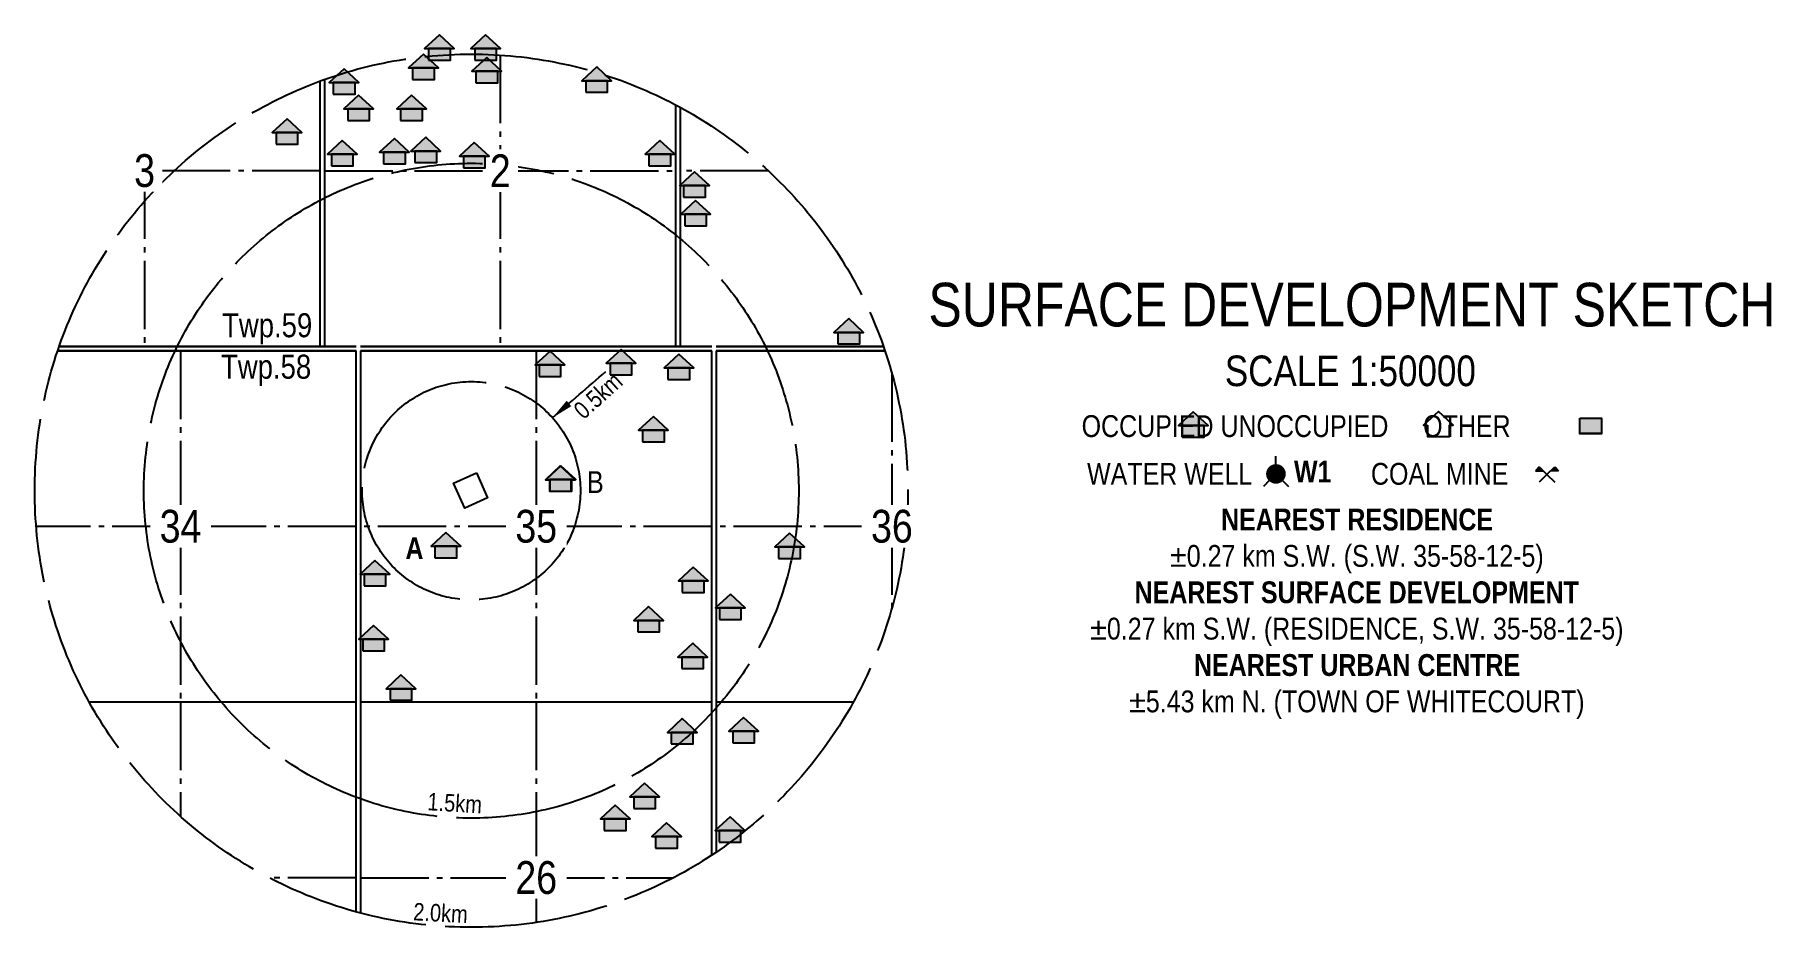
# Model space of a CAD drawing. Extents: x 584872 to 591273, y 5989373 to 5991820.
# Drawn here: x 584872 to 585667, y 5991355 to 5991764 of the extents above; entities that cross this region are included whole.
import ezdxf
from ezdxf.enums import TextEntityAlignment as Align

# ---------------------------------------------------------------- set-up
doc = ezdxf.new("R2010")
doc.units = 0
doc.header["$LTSCALE"] = 5
doc.linetypes.add('foc-BUFFER', pattern=[16.75, 15, -1.75])
doc.linetypes.add('foc-QUARTERLINE', pattern=[33, 25, -3, 2, -3])
for name, color, linetype in [('AS-RESIDENCE', 14, 'Continuous'), ('AS-SYMBOL', 7, 'Continuous'), ('AUX-BUFFER', 7, 'foc-BUFFER'), ('CG-NOTES', 7, 'Continuous'), ('DETAIL-T', 7, 'Continuous'), ('F-WS-S', 8, 'Continuous'), ('L-QSEC', 8, 'foc-QUARTERLINE'), ('L-SEC', 7, 'Continuous'), ('P-PROPOSED', 10, 'Continuous'), ('S-7', 6, 'Continuous'), ('T-WATER-T', 170, 'Continuous')]:
    doc.layers.add(name, color=color, linetype=linetype)
doc.styles.add('0', font='ARIALN.TTF')
doc.styles.add('100L', font='ARIALN.TTF', dxfattribs={"height": 11})
doc.styles.add('120', font='ARIALN.TTF', dxfattribs={"height": 13})
doc.styles.add('60L', font='ARIALN.TTF', dxfattribs={"height": 7.35})
doc.styles.add('80CG', font='ARIALN.TTF', dxfattribs={"height": 10})
doc.styles.add('BOLD', font='ARIALNB.TTF')
doc.dimstyles.new('Compass 5 000', dxfattribs={"dimscale": 5, "dimtxt": 9, "dimasz": 2, "dimexe": 0.2, "dimexo": 0.0625, "dimgap": 0.5, "dimtad": 0, "dimtih": 1, "dimtoh": 1, "dimzin": 0, "dimdsep": 46, "dimtxsty": '80CG', "dimcen": 0.1, "dimse1": 1, "dimse2": 1, "dimclrd": 256, "dimclrt": 256, "dimaunit": 1, "dimadec": 4, "dimazin": 0, "dimtfac": 0.06, "dimtofl": 0, "dimtmove": 0, "dimatfit": 1, "dimfxl": 0.2, "dimtolj": 1, "dimtzin": 0, "dimlwd": -1, "dimarcsym": 0})

msp = doc.modelspace()

# ---------------------------------------------------------------- texts
at = {"style": '100L'}
for s, p in [('Twp.59', (584978.415, 5991625.729)), ('Twp.58', (584977.932, 5991606.719))]:
    msp.add_text(s, height=11, rotation=359.999962, dxfattribs=at).set_placement(p, align=Align.CENTER)
at = {"char_height": 8, "attachment_point": 1, "style": '60L'}
for s, insert, rotation in [('0.5km', (585118.02, 5991593.632), 41.998851), ('1.5km', (585052.151, 5991417.039), 356.582042), ('2.0km', (585045.622, 5991366.627), 356.90895)]:
    msp.add_mtext_dynamic_manual_height_columns(s, width=28.39186, gutter_width=47.5, heights=[0], dxfattribs=dict(at, insert=insert, rotation=rotation))
at = {"layer": 'CG-NOTES'}
for s, insert, char_height, width, attachment_point, style in [('{\\H0.83333x;OCCUPIED^IUNOCCUPIED^I    OTHER}', (585449.806, 5991590.01), 11.99473, 324.56455, 2, '80CG'), ('\\pi0.13838;{\\H0.83333x;WATER WELL}', (585353.895, 5991568.145), 11.99473, 75.39354, 1, '80CG'), ('\\pi0.3327;{\\H0.83333x;COAL MINE}', (585483.756, 5991568.145), 11.99473, 62.4934, 1, '80CG'), ('{\\C14;B}', (585128.776, 5991559.372), 9.9956, 118.76981, 5, '0'), ('\\pi144.49;{\\fArial Narrow|b1|i0|c0|p34;NEAREST RESIDENCE}\\P\\pi121.12;±0.27 km S.W. (S.W. 35-58-12-5)\\P\\pi104.88;{\\fArial Narrow|b1|i0|c0|p34;NEAREST SURFACE DEVELOPMENT}\\P\\pi84.539;±0.27 km S.W. (RESIDENCE, S.W. 35-58-12-5)\\P\\pi132.1;{\\fArial Narrow|b1|i0|c0|p34;NEAREST URBAN CENTRE}\\P\\pi102.38;±5.43 km N. (TOWN OF WHITECOURT)', (585270.921, 5991547.213), 9.99561, 412.21839, 1, '80CG'), ('{\\fArial Narrow|b1|i0|c0|p34;\\C14;A}', (585045.894, 5991529.068), 9.99562, 118.76981, 5, '0')]:
    msp.add_mtext(s, dxfattribs=dict(at, insert=insert, char_height=char_height, width=width, attachment_point=attachment_point, style=style))
at = {"layer": 'DETAIL-T', "color": 3, "insert": (585278.964, 5991650.666), "char_height": 19.99122, "width": 389.88797, "attachment_point": 1, "style": '80CG'}
msp.add_mtext('\\pi2.3955;SURFACE DEVELOPMENT SKETCH\\P\\pi138.19;{\\H0.70031x;SCALE 1:50000}', dxfattribs=at)
at = {"layer": 'T-WATER-T', "style": 'BOLD'}
msp.add_text('W1', height=9.9956, dxfattribs=at).set_placement((585448.829, 5991559.19))

# ---------------------------------------------------------------- blocks, each defined once
blk = doc.blocks.new('res_occ')
for points in [[(0.1, 0.89), (-1.26, -0.37), (1.46, -0.37)], [(-0.9, -1.43), (1.1, -1.43), (1.1, -0.37), (-0.9, -0.37)]]:
    blk.add_hatch(color=14).paths.add_polyline_path(points)
at = {"color": 14}
for points in [[(0.1, 0.89), (-1.26, -0.37), (1.46, -0.37)], [(-0.9, -1.43), (1.1, -1.43), (1.1, -0.37), (-0.9, -0.37)]]:
    blk.add_lwpolyline(points, close=True, dxfattribs=at)
blk = doc.blocks.new('res_abd')
at = {"color": 14}
blk.add_lwpolyline([(-1.13, -0.57), (-1.13, -1.62), (0.87, -1.62), (0.87, -0.57), (1.22, -0.57), (-0.13, 0.69), (-1.49, -0.57)], close=True, dxfattribs=at)
blk = doc.blocks.new('res_other')
blk.add_hatch(color=14).paths.add_polyline_path([(-1.09, 0.73), (0.91, 0.73), (0.91, -0.69), (-1.09, -0.69)])
at = {"color": 14}
blk.add_lwpolyline([(-1.09, 0.73), (0.91, 0.73), (0.91, -0.69), (-1.09, -0.69)], close=True, dxfattribs=at)
blk = doc.blocks.new('Mine')
at = {"layer": 'AS-SYMBOL'}
h = blk.add_hatch(color=161, dxfattribs=at)
h.dxf.hatch_style = 1
h.paths.add_polyline_path([(-0.71, 0.71), (-1.06, 0.35), (-0.35, 0.35)])
h = blk.add_hatch(color=161, dxfattribs=at)
h.dxf.hatch_style = 1
h.paths.add_polyline_path([(0.71, 0.71), (0.35, 0.35), (1.06, 0.35)])
at = {"layer": 'AS-SYMBOL', "color": 161}
for p, q in [((-0.71, 0.71), (-1.06, 0.35)), ((-1.06, 0.35), (-0.35, 0.35)), ((-0.71, 0.71), (0, 0)), ((0, 0), (-0.71, -0.71)), ((0, 0), (0.71, 0.71)), ((0, 0), (0.71, -0.71)), ((1.06, 0.35), (0.35, 0.35)), ((0.71, 0.71), (1.06, 0.35))]:
    blk.add_line(p, q, dxfattribs=at)
blk = doc.blocks.new('WAT')
h = blk.add_hatch(color=255)
h.dxf.hatch_style = 1
edge = h.paths.add_edge_path()
edge.add_arc((0, 0), 0.9, 0, 360)
at = {"color": 170}
for p, q in [((0, 0.82), (0, 1.63)), ((-0.58, -0.58), (-1.15, -1.15)), ((0.58, -0.58), (1.15, -1.15))]:
    blk.add_line(p, q, dxfattribs=at)
blk.add_circle((0, 0), 0.8, dxfattribs=at)

# ---------------------------------------------------------------- linework, layer by layer
at = {"layer": 'AS-RESIDENCE', "color": 14}
msp.add_lwpolyline([(585579.759, 5991588.688), (585589.754, 5991588.688), (585589.754, 5991581.553), (585579.759, 5991581.553)], close=True, dxfattribs=at)
at = {"layer": 'AUX-BUFFER'}
for radius in [200, 150, 50]:
    msp.add_circle((585071.935, 5991555.418), radius, dxfattribs=at)
at = {"layer": 'L-QSEC', "color": 253, "ltscale": 0.25}
for p, q in [((585085.201, 5991754.978), (585085.201, 5991701.988)), ((584922.255, 5991701.988), (584922.255, 5991621.521)), ((585002.722, 5991701.988), (584922.255, 5991701.988)), ((584938.735, 5991701.988), (584935.856, 5991701.988)), ((585004.734, 5991701.988), (585085.201, 5991701.988)), ((585085.201, 5991701.988), (585085.201, 5991621.521)), ((585085.201, 5991701.988), (585165.669, 5991701.988)), ((585208.013, 5991701.988), (585167.68, 5991701.988)), ((584938.735, 5991619.509), (584938.735, 5991539.041)), ((585101.681, 5991619.509), (585101.681, 5991539.041)), ((585264.627, 5991608.987), (585264.627, 5991539.041)), ((584938.735, 5991539.041), (584872.607, 5991539.041)), ((584938.735, 5991539.041), (584938.735, 5991458.574)), ((585019.202, 5991539.041), (584938.735, 5991539.041)), ((585101.681, 5991539.041), (585021.214, 5991539.041)), ((585101.681, 5991539.041), (585101.681, 5991458.574)), ((585182.148, 5991539.041), (585101.681, 5991539.041)), ((585264.627, 5991539.041), (585184.16, 5991539.041)), ((585264.627, 5991539.041), (585264.627, 5991501.849)), ((585271.263, 5991539.041), (585264.627, 5991539.041)), ((584938.735, 5991458.574), (584938.735, 5991406.228)), ((585101.681, 5991458.574), (585101.681, 5991378.107)), ((585019.202, 5991378.107), (584979.411, 5991378.107)), ((585021.214, 5991378.107), (585101.681, 5991378.107)), ((585101.681, 5991378.107), (585101.681, 5991357.643)), ((585101.681, 5991378.107), (585164.459, 5991378.107))]:
    msp.add_line(p, q, dxfattribs=at)
at = {"layer": 'L-SEC', "color": 253}
for p, q in [((585002.722, 5991701.988), (585002.722, 5991743.06)), ((585004.734, 5991743.79), (585004.734, 5991701.988)), ((585165.668, 5991701.988), (585165.668, 5991732.093)), ((585167.68, 5991731.011), (585167.68, 5991621.521)), ((585002.722, 5991621.521), (585002.722, 5991701.988)), ((585004.734, 5991701.988), (585004.734, 5991621.521)), ((585165.669, 5991621.521), (585165.668, 5991701.988)), ((585019.202, 5991539.041), (585019.202, 5991619.509)), ((585021.214, 5991619.509), (585021.214, 5991539.041)), ((585182.148, 5991539.041), (585182.148, 5991619.509)), ((585184.16, 5991619.509), (585184.16, 5991539.041)), ((585019.202, 5991458.574), (585019.202, 5991539.041)), ((585021.214, 5991539.041), (585021.214, 5991458.574)), ((585182.148, 5991458.574), (585182.148, 5991539.041)), ((585184.16, 5991539.041), (585184.16, 5991458.574)), ((584938.735, 5991458.574), (584896.946, 5991458.574)), ((585019.202, 5991458.574), (584938.735, 5991458.574)), ((585019.202, 5991378.107), (585019.202, 5991458.574)), ((585021.214, 5991458.574), (585021.214, 5991378.107)), ((585101.681, 5991458.574), (585021.214, 5991458.574)), ((585182.148, 5991458.574), (585101.681, 5991458.574)), ((585182.148, 5991388.526), (585182.148, 5991458.574)), ((585184.16, 5991458.574), (585184.16, 5991389.872)), ((585246.924, 5991458.574), (585184.16, 5991458.574)), ((585019.202, 5991362.495), (585019.202, 5991378.107)), ((585021.214, 5991378.107), (585021.214, 5991361.957))]:
    msp.add_line(p, q, dxfattribs=at)
at = {"layer": 'L-SEC'}
for p, q in [((584882.482, 5991619.509), (584938.735, 5991619.509)), ((584938.735, 5991619.509), (584882.482, 5991619.509)), ((584883.175, 5991621.521), (584938.735, 5991621.521)), ((584938.735, 5991621.521), (584883.175, 5991621.521)), ((584938.735, 5991621.521), (585019.202, 5991621.521)), ((585019.202, 5991621.521), (584938.735, 5991621.521)), ((584938.735, 5991619.509), (585019.202, 5991619.509)), ((585019.202, 5991619.509), (584938.735, 5991619.509)), ((585021.214, 5991621.521), (585101.681, 5991621.521)), ((585101.681, 5991621.521), (585021.214, 5991621.521)), ((585021.214, 5991619.509), (585101.681, 5991619.509)), ((585101.681, 5991619.509), (585021.214, 5991619.509)), ((585101.681, 5991621.521), (585182.148, 5991621.521)), ((585182.148, 5991621.521), (585101.681, 5991621.521)), ((585101.681, 5991619.509), (585182.148, 5991619.509)), ((585182.148, 5991619.509), (585101.681, 5991619.509)), ((585184.16, 5991621.521), (585260.695, 5991621.521)), ((585260.695, 5991621.521), (585184.16, 5991621.521)), ((585184.16, 5991619.509), (585261.388, 5991619.509)), ((585261.388, 5991619.509), (585184.16, 5991619.509))]:
    msp.add_line(p, q, dxfattribs=at)
at = {"layer": 'P-PROPOSED', "flags": 128}
msp.add_lwpolyline([(585074.25, 5991563.551), (585079.394, 5991552.208), (585068.961, 5991547.477), (585063.819, 5991558.817)], close=True, dxfattribs=at)

# ---------------------------------------------------------------- block references
at = {"layer": 'AS-RESIDENCE', "xscale": 4.997804999999997, "yscale": 4.997804999999997, "zscale": 4.997804999999997}
for name, p in [('res_occ', (585056.85, 5991759.864)), ('res_occ', (585078, 5991759.864)), ('res_occ', (585049.539, 5991750.991)), ('res_occ', (585078.523, 5991749.426)), ('res_occ', (585013.169, 5991744.226)), ('res_occ', (585128.903, 5991745.105)), ('res_occ', (585019.806, 5991732.182)), ('res_occ', (585044.056, 5991732.203)), ('res_occ', (584987.038, 5991721.297)), ('res_occ', (585012.315, 5991711.384)), ('res_occ', (585036.222, 5991712.37)), ('res_occ', (585050.584, 5991712.892)), ('res_occ', (585157.837, 5991711.408)), ('res_occ', (585173.722, 5991697.044)), ('res_occ', (585174.219, 5991683.886)), ('res_occ', (585244.376, 5991629.811)), ('res_occ', (585107.51, 5991614.96)), ('res_occ', (585140.057, 5991615.662)), ('res_occ', (585166.517, 5991613.556)), ('res_occ', (585402.167, 5991587.136)), ('res_abd', (585515.687, 5991588.301)), ('res_occ', (585154.889, 5991585.023)), ('res_other', (585585.227, 5991584.987)), ('res_occ', (585112.482, 5991562.363)), ('res_abd', (585113.366, 5991563.318)), ('res_occ', (585059.773, 5991531.873)), ('res_occ', (585217.245, 5991531.489)), ('res_occ', (585027.299, 5991519.048)), ('res_occ', (585173.086, 5991515.939)), ('res_occ', (585190.119, 5991503.54)), ('res_occ', (585152.688, 5991497.866)), ('res_occ', (585026.699, 5991489.26)), ('res_occ', (585172.875, 5991481.055)), ('res_occ', (585039.21, 5991466.549)), ('res_occ', (585168.049, 5991446.56)), ('res_occ', (585196.175, 5991447.085)), ('res_occ', (585150.821, 5991416.97)), ('res_occ', (585137.373, 5991406.958)), ('res_occ', (585160.88, 5991398.787)), ('res_occ', (585189.965, 5991401.598))]:
    msp.add_blockref(name, p, dxfattribs=at)
at = {"layer": 'AS-SYMBOL', "color": 161, "xscale": 4.997804999999997, "yscale": 4.997804999999997, "zscale": 4.997804999999997}
msp.add_blockref('Mine', (585564.716, 5991562.824), dxfattribs=at)
at = {"layer": 'F-WS-S', "xscale": 4.997804999999997, "yscale": 4.997804999999997, "zscale": 4.997804999999997}
msp.add_blockref('WAT', (585440.556, 5991563.118), dxfattribs=at)

msp.set_redraw_order([(e.dxf.handle, doc.entitydb.next_handle()) for e in msp.query("TEXT MTEXT ATTDEF DIMENSION ARC_DIMENSION")])  # texts and dimensions are drawn at this point

# ---------------------------------------------------------------- leaders
at = {"path_type": 1}
msp.add_leader([(585109.138, 5991588.824), (585133.554, 5991610.059)], dimstyle='Compass 5 000', override={"dimgap": 0.5, "dimtad": 0}, dxfattribs=at)

# ---------------------------------------------------------------- next in the draw order: texts
at = {"layer": 'S-7', "char_height": 15, "attachment_point": 5, "style": '120', "bg_fill": 3, "box_fill_scale": 1.15, "bg_fill_color": 256}
for s, insert, width, bg_fill_transparency in [('3', (584922.255, 5991701.988), 11.65416, 13369466), ('2', (585085.201, 5991701.988), 11.65416, 127), ('34', (584938.735, 5991539.041), 23.30832, 13369441), ('35', (585101.681, 5991539.041), 23.30832, 152), ('36', (585264.627, 5991539.041), 23.30832, 157), ('26', (585101.681, 5991378.107), 23.30832, 147)]:
    msp.add_mtext(s, dxfattribs=dict(at, insert=insert, width=width, bg_fill_transparency=bg_fill_transparency))

# ---------------------------------------------------------------- next in the draw order: block references
at = {"layer": 'AS-RESIDENCE', "xscale": 4.997804999999997, "yscale": 4.997804999999997, "zscale": 4.997804999999997}
msp.add_blockref('res_occ', (585072.827, 5991710.475), dxfattribs=at)

doc.saveas('drawing.dxf')
